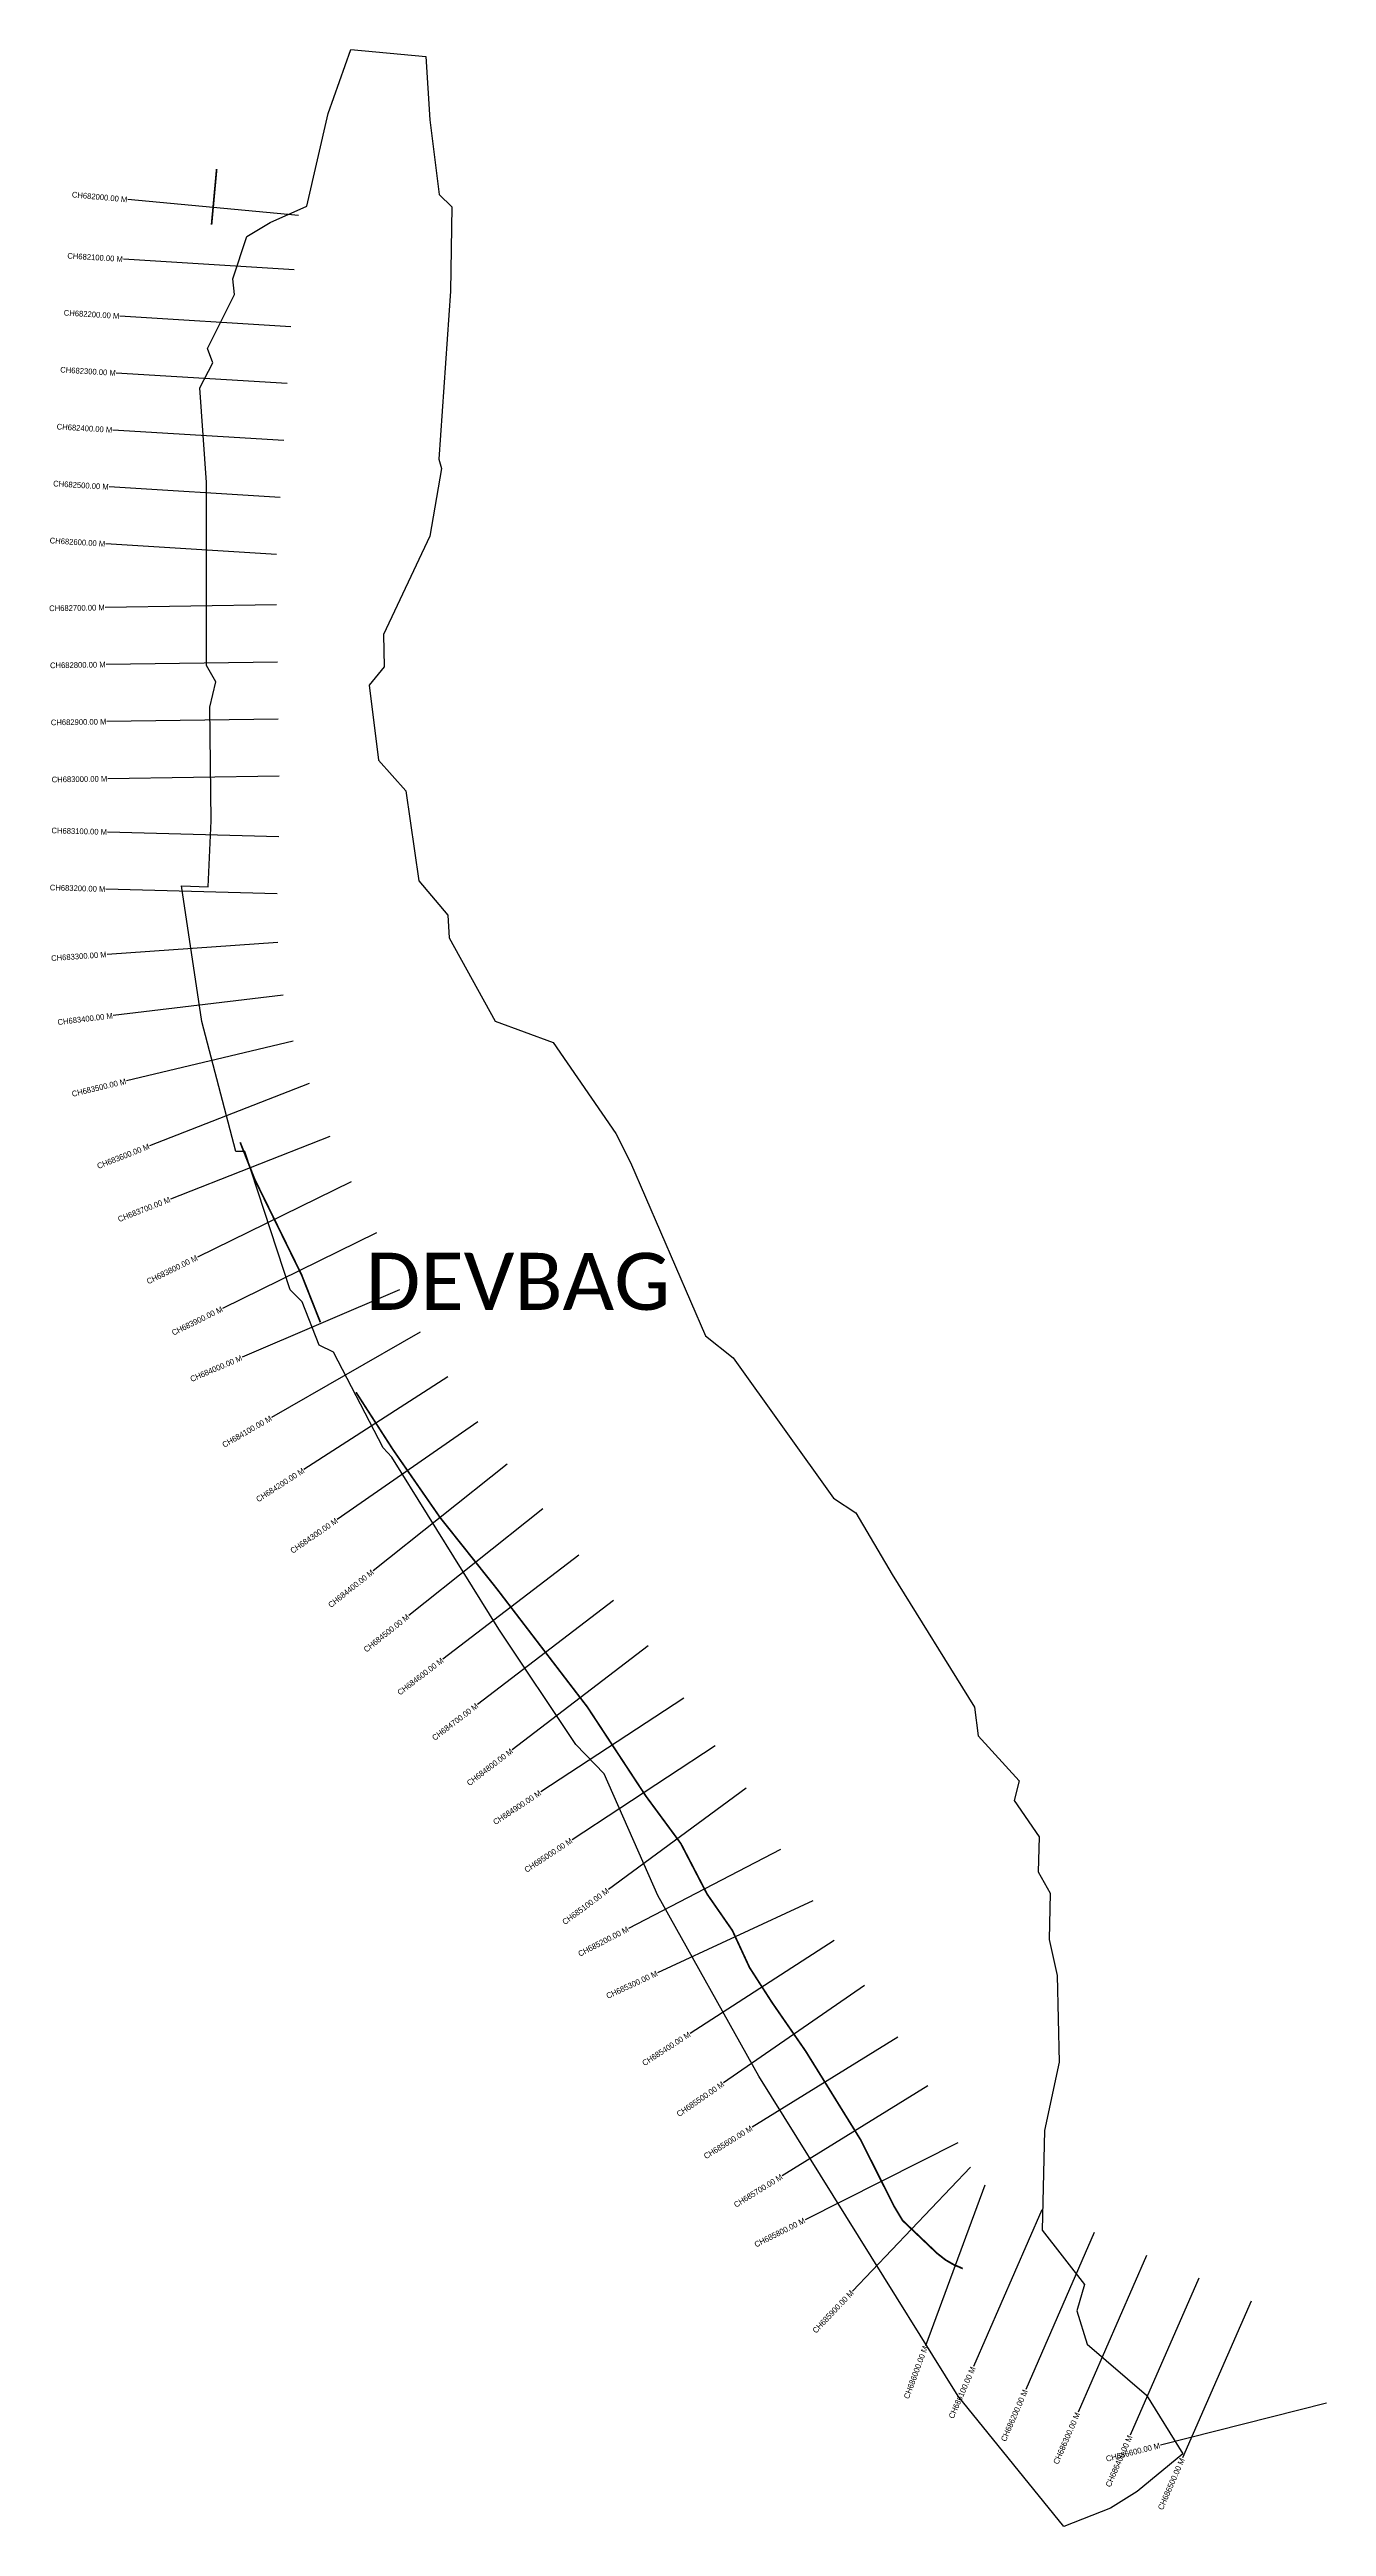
# Model space of a CAD drawing. Header units: metres. Extents: x 338083 to 340320, y 1765587 to 1769927.
import ezdxf
from ezdxf.enums import TextEntityAlignment as Align

# ---------------------------------------------------------------- set-up
doc = ezdxf.new("R2010")
doc.units = ezdxf.units.M
for name, color, linetype in [('ARTIFICIALLY PROTECTED', 4, 'Continuous'), ('CS', 134, 'Continuous'), ('CSMark', 6, 'Continuous'), ('VILLAGE BOUNDRY', 10, 'Continuous'), ('VILLAGE NAME', 250, 'Continuous')]:
    doc.layers.add(name, color=color, linetype=linetype)

msp = doc.modelspace()

# ---------------------------------------------------------------- linework, layer by layer
at = {"layer": 'ARTIFICIALLY PROTECTED', "const_width": 3, "flags": 128}
for points in [[(338375.8, 1769717.7), (338366.8, 1769620.1)], [(338417, 1768012.2), (338442.5, 1767947.3), (338524.5, 1767780.2), (338557.5, 1767696.8)], [(338619.9, 1767574.3), (338684.7, 1767473.7), (338767.2, 1767354.8), (338866.3, 1767230.3), (339025.4, 1767022.5), (339127.8, 1766866.6), (339189.1, 1766783.4), (339235.2, 1766694.7), (339279.3, 1766631.2), (339309.4, 1766566.2), (339348.9, 1766504.8), (339407.7, 1766419.7), (339446.7, 1766356.9), (339504.1, 1766264.2), (339562.5, 1766148.1), (339577.6, 1766122.9), (339608.2, 1766093.8), (339637.8, 1766065.6), (339652.8, 1766053.8), (339669.1, 1766044.4), (339674.1, 1766042.6), (339683, 1766038.7)]]:
    msp.add_lwpolyline(points, dxfattribs=at)
at = {"layer": 'CS'}
for p, q in [((338518.9, 1769636.4), (338220.2, 1769664.1)), ((338511.8, 1769541.3), (338212.4, 1769559.8)), ((338505.6, 1769441.5), (338206.2, 1769460)), ((338499.4, 1769341.7), (338200, 1769360.2)), ((338493.2, 1769241.9), (338193.8, 1769260.4)), ((338487.1, 1769142.1), (338187.6, 1769160.6)), ((338480.9, 1769042.3), (338181.5, 1769060.8)), ((338480.7, 1768953.8), (338180.7, 1768949.4)), ((338482.2, 1768853.8), (338182.2, 1768849.4)), ((338483.6, 1768753.8), (338183.6, 1768749.4)), ((338485.1, 1768653.8), (338185.1, 1768649.4)), ((338484.6, 1768547.3), (338184.7, 1768556)), ((338481.7, 1768447.4), (338181.8, 1768456)), ((338483.2, 1768362.1), (338183.9, 1768341.6)), ((338492.5, 1768270.3), (338194.6, 1768234.4)), ((338509.6, 1768189.4), (338217.9, 1768119.7)), ((338537.7, 1768115.5), (338258.4, 1768006)), ((338574.2, 1768022.4), (338294.8, 1767912.9)), ((338611.6, 1767943.2), (338342.3, 1767811)), ((338655.6, 1767853.5), (338386.3, 1767721.3)), ((338696.2, 1767753.8), (338420.5, 1767635.5)), ((338732.2, 1767679.6), (338472, 1767530.2)), ((338781, 1767601.3), (338528.8, 1767438.8)), ((338833.6, 1767522.3), (338587.1, 1767351.3)), ((338884.8, 1767448), (338650, 1767261.3)), ((338947, 1767369.8), (338712.2, 1767183)), ((339010.4, 1767288.9), (338772.2, 1767106.5)), ((339071.2, 1767209.5), (338833, 1767027.1)), ((339132, 1767130.1), (338893.8, 1766947.7)), ((339194.4, 1767038.5), (338943.6, 1766873.8)), ((339249.2, 1766954.9), (338998.5, 1766790.2)), ((339303.6, 1766880.8), (339062.1, 1766702.9)), ((339363.5, 1766773.1), (339097.3, 1766634.8)), ((339420.5, 1766683.1), (339148.3, 1766557.1)), ((339457.5, 1766613.3), (339205.3, 1766450.8)), ((339510.8, 1766534.5), (339264, 1766363.9)), ((339569, 1766444.2), (339314, 1766286.2)), ((339621.7, 1766359.2), (339366.7, 1766201.2)), ((339674.6, 1766259.1), (339406.6, 1766124.3)), ((339696.8, 1766216.5), (339490, 1765999.1)), ((339721.9, 1766184.8), (339617.9, 1765903.4)), ((339821.7, 1766141.8), (339701.6, 1765866.9)), ((339913.3, 1766101.8), (339793.2, 1765826.9)), ((340005, 1766061.7), (339884.9, 1765786.8)), ((340096.6, 1766021.7), (339976.5, 1765746.8)), ((340188.2, 1765981.7), (340068.2, 1765706.8)), ((340320.2, 1765802.8), (340029.3, 1765729.1))]:
    msp.add_line(p, q, dxfattribs=at)
at = {"layer": 'VILLAGE BOUNDRY', "color": 3}
msp.add_lwpolyline([(338610.7, 1769927.1), (338742.5, 1769915)], dxfattribs=at)
for points in [[(340068.6, 1765713.8, 0), (339988.8, 1765648.1, 0), (339941.8, 1765618.9, 0), (339860, 1765586.8, 0), (339675.1, 1765815.2, 0), (339325.6, 1766375.7, 0), (339149, 1766692.6, 0), (339054.7, 1766905.7, 0), (339004.8, 1766957.2, 0), (338870.4, 1767158.9, 0), (338682.8, 1767460.8, 0), (338667.4, 1767477.1, 0), (338580.2, 1767644.6, 0), (338555.1, 1767656.7, 0), (338525.4, 1767732.8, 0), (338504.6, 1767754, 0), (338425.2, 1767995.9, 0), (338409.2, 1767996.1, 0), (338349.9, 1768224, 0), (338314.2, 1768461.9, 0), (338361, 1768460.1, 0), (338366, 1768575.3, 0), (338364.1, 1768774.7, 0), (338374.2, 1768819.2, 0), (338357.9, 1768848, 0), (338357.9, 1769168.5, 0), (338346.1, 1769334.1, 0), (338369.2, 1769378.4, 0), (338360, 1769403.2, 0), (338406.8, 1769498.1, 0), (338404.1, 1769525.3, 0), (338428.8, 1769599.6, 0), (338469.8, 1769624.2, 0), (338533.5, 1769652.8, 0), (338570.9, 1769814.8, 0), (338610.7, 1769927.1, 0)], [(338742.5, 1769915, 0), (338749.4, 1769803.7, 0), (338765.8, 1769673, 0), (338788.1, 1769651.7, 0), (338785.4, 1769503.5, 0), (338765.3, 1769209.5, 0), (338769.8, 1769192.8, 0), (338749.5, 1769074.5, 0), (338668.3, 1768902.1, 0), (338669.5, 1768845.6, 0), (338643, 1768813.5, 0), (338659.3, 1768681.9, 0), (338707, 1768628, 0), (338729.9, 1768470.6, 0), (338780.6, 1768410, 0), (338783.4, 1768370.3, 0), (338863.8, 1768224.7, 0), (338965.3, 1768187.1, 0), (339074.9, 1768027.5, 0), (339100.7, 1767977.1, 0), (339232.5, 1767673, 0), (339280.7, 1767634.3, 0), (339456.5, 1767388.5, 0), (339495.9, 1767362.9, 0), (339559.3, 1767254.7, 0), (339703.7, 1767022.4, 0), (339709.7, 1766972.4, 0), (339781.5, 1766893.4, 0), (339772.8, 1766859.1, 0), (339816.9, 1766795.3, 0), (339814.8, 1766733.7, 0), (339836.1, 1766696.4, 0), (339834.3, 1766615.6, 0), (339848.4, 1766552.5, 0), (339851.9, 1766400.6, 0), (339826.4, 1766280.7, 0), (339822.2, 1766106, 0), (339896.1, 1766010.5, 0), (339882.6, 1765964.6, 0), (339900.7, 1765906.4, 0), (340004.7, 1765817.1, 0), (340068.6, 1765713.8, 0)]]:
    msp.add_polyline3d(points, dxfattribs=at)

# ---------------------------------------------------------------- texts
at = {"layer": 'CSMark'}
for s, rotation, p in [('CH682000.00 M', 354.7032, (338219.2, 1769664.2)), ('CH682100.00 M', 356.455, (338211.4, 1769559.9)), ('CH682200.00 M', 356.455, (338205.2, 1769460.1)), ('CH682300.00 M', 356.455, (338199, 1769360.3)), ('CH682400.00 M', 356.455, (338192.8, 1769260.5)), ('CH682500.00 M', 356.455, (338186.6, 1769160.7)), ('CH682600.00 M', 356.455, (338180.5, 1769060.9)), ('CH682700.00 M', 0.837, (338179.7, 1768949.4)), ('CH682800.00 M', 0.837, (338181.2, 1768849.4)), ('CH682900.00 M', 0.837, (338182.6, 1768749.4)), ('CH683000.00 M', 0.837, (338184.1, 1768649.4)), ('CH683100.00 M', 358.3514, (338183.7, 1768556)), ('CH683200.00 M', 358.3514, (338180.8, 1768456)), ('CH683300.00 M', 3.9194, (338182.9, 1768341.5)), ('CH683400.00 M', 6.8563, (338193.7, 1768234.3)), ('CH683500.00 M', 13.4487, (338216.9, 1768119.4)), ('CH683600.00 M', 21.4038, (338257.4, 1768005.6)), ('CH683700.00 M', 21.4038, (338293.9, 1767912.5)), ('CH683800.00 M', 26.1421, (338341.4, 1767810.6)), ('CH683900.00 M', 26.1421, (338385.4, 1767720.8)), ('CH684000.00 M', 23.2197, (338419.6, 1767635.1)), ('CH684100.00 M', 29.86, (338471.1, 1767529.7)), ('CH684200.00 M', 32.7989, (338528, 1767438.2)), ('CH684300.00 M', 34.7533, (338586.3, 1767350.7)), ('CH684400.00 M', 38.5, (338649.2, 1767260.6)), ('CH684500.00 M', 38.5, (338711.4, 1767182.4)), ('CH684600.00 M', 37.444, (338771.4, 1767105.9)), ('CH684700.00 M', 37.444, (338832.2, 1767026.5)), ('CH684800.00 M', 37.444, (338893, 1766947.1)), ('CH684900.00 M', 33.2912, (338942.8, 1766873.3)), ('CH685000.00 M', 33.2912, (338997.6, 1766789.7)), ('CH685100.00 M', 36.3781, (339061.3, 1766702.3)), ('CH685200.00 M', 27.464, (339096.4, 1766634.3)), ('CH685300.00 M', 24.8456, (339147.4, 1766556.6)), ('CH685400.00 M', 32.7969, (339204.5, 1766450.3)), ('CH685500.00 M', 34.6511, (339263.2, 1766363.4)), ('CH685600.00 M', 31.7833, (339313.2, 1766285.7)), ('CH685700.00 M', 31.7833, (339365.9, 1766200.7)), ('CH685800.00 M', 26.7046, (339405.7, 1766123.8)), ('CH685900.00 M', 46.4299, (339489.3, 1765998.4)), ('CH686000.00 M', 69.7254, (339617.6, 1765902.5)), ('CH686100.00 M', 66.4066, (339701.2, 1765866)), ('CH686200.00 M', 66.4066, (339792.8, 1765825.9)), ('CH686300.00 M', 66.4066, (339884.5, 1765785.9)), ('CH686400.00 M', 66.4066, (339976.1, 1765745.9)), ('CH686600.00 M', 14.2127, (340028.4, 1765728.9)), ('CH686500.00 M', 66.4066, (340067.8, 1765705.9))]:
    msp.add_text(s, height=10, rotation=rotation, dxfattribs=at).set_placement(p, align=Align.MIDDLE_RIGHT)
at = {"layer": 'VILLAGE NAME', "insert": (338636.8, 1767818.7), "char_height": 100, "attachment_point": 1, "rotation": 359.9793}
msp.add_mtext_dynamic_manual_height_columns('{\\fCalibri|b0|i0|c0|p34;DEVBAG}', width=1418, gutter_width=718.5, heights=[0], dxfattribs=at)

doc.saveas('drawing.dxf')
